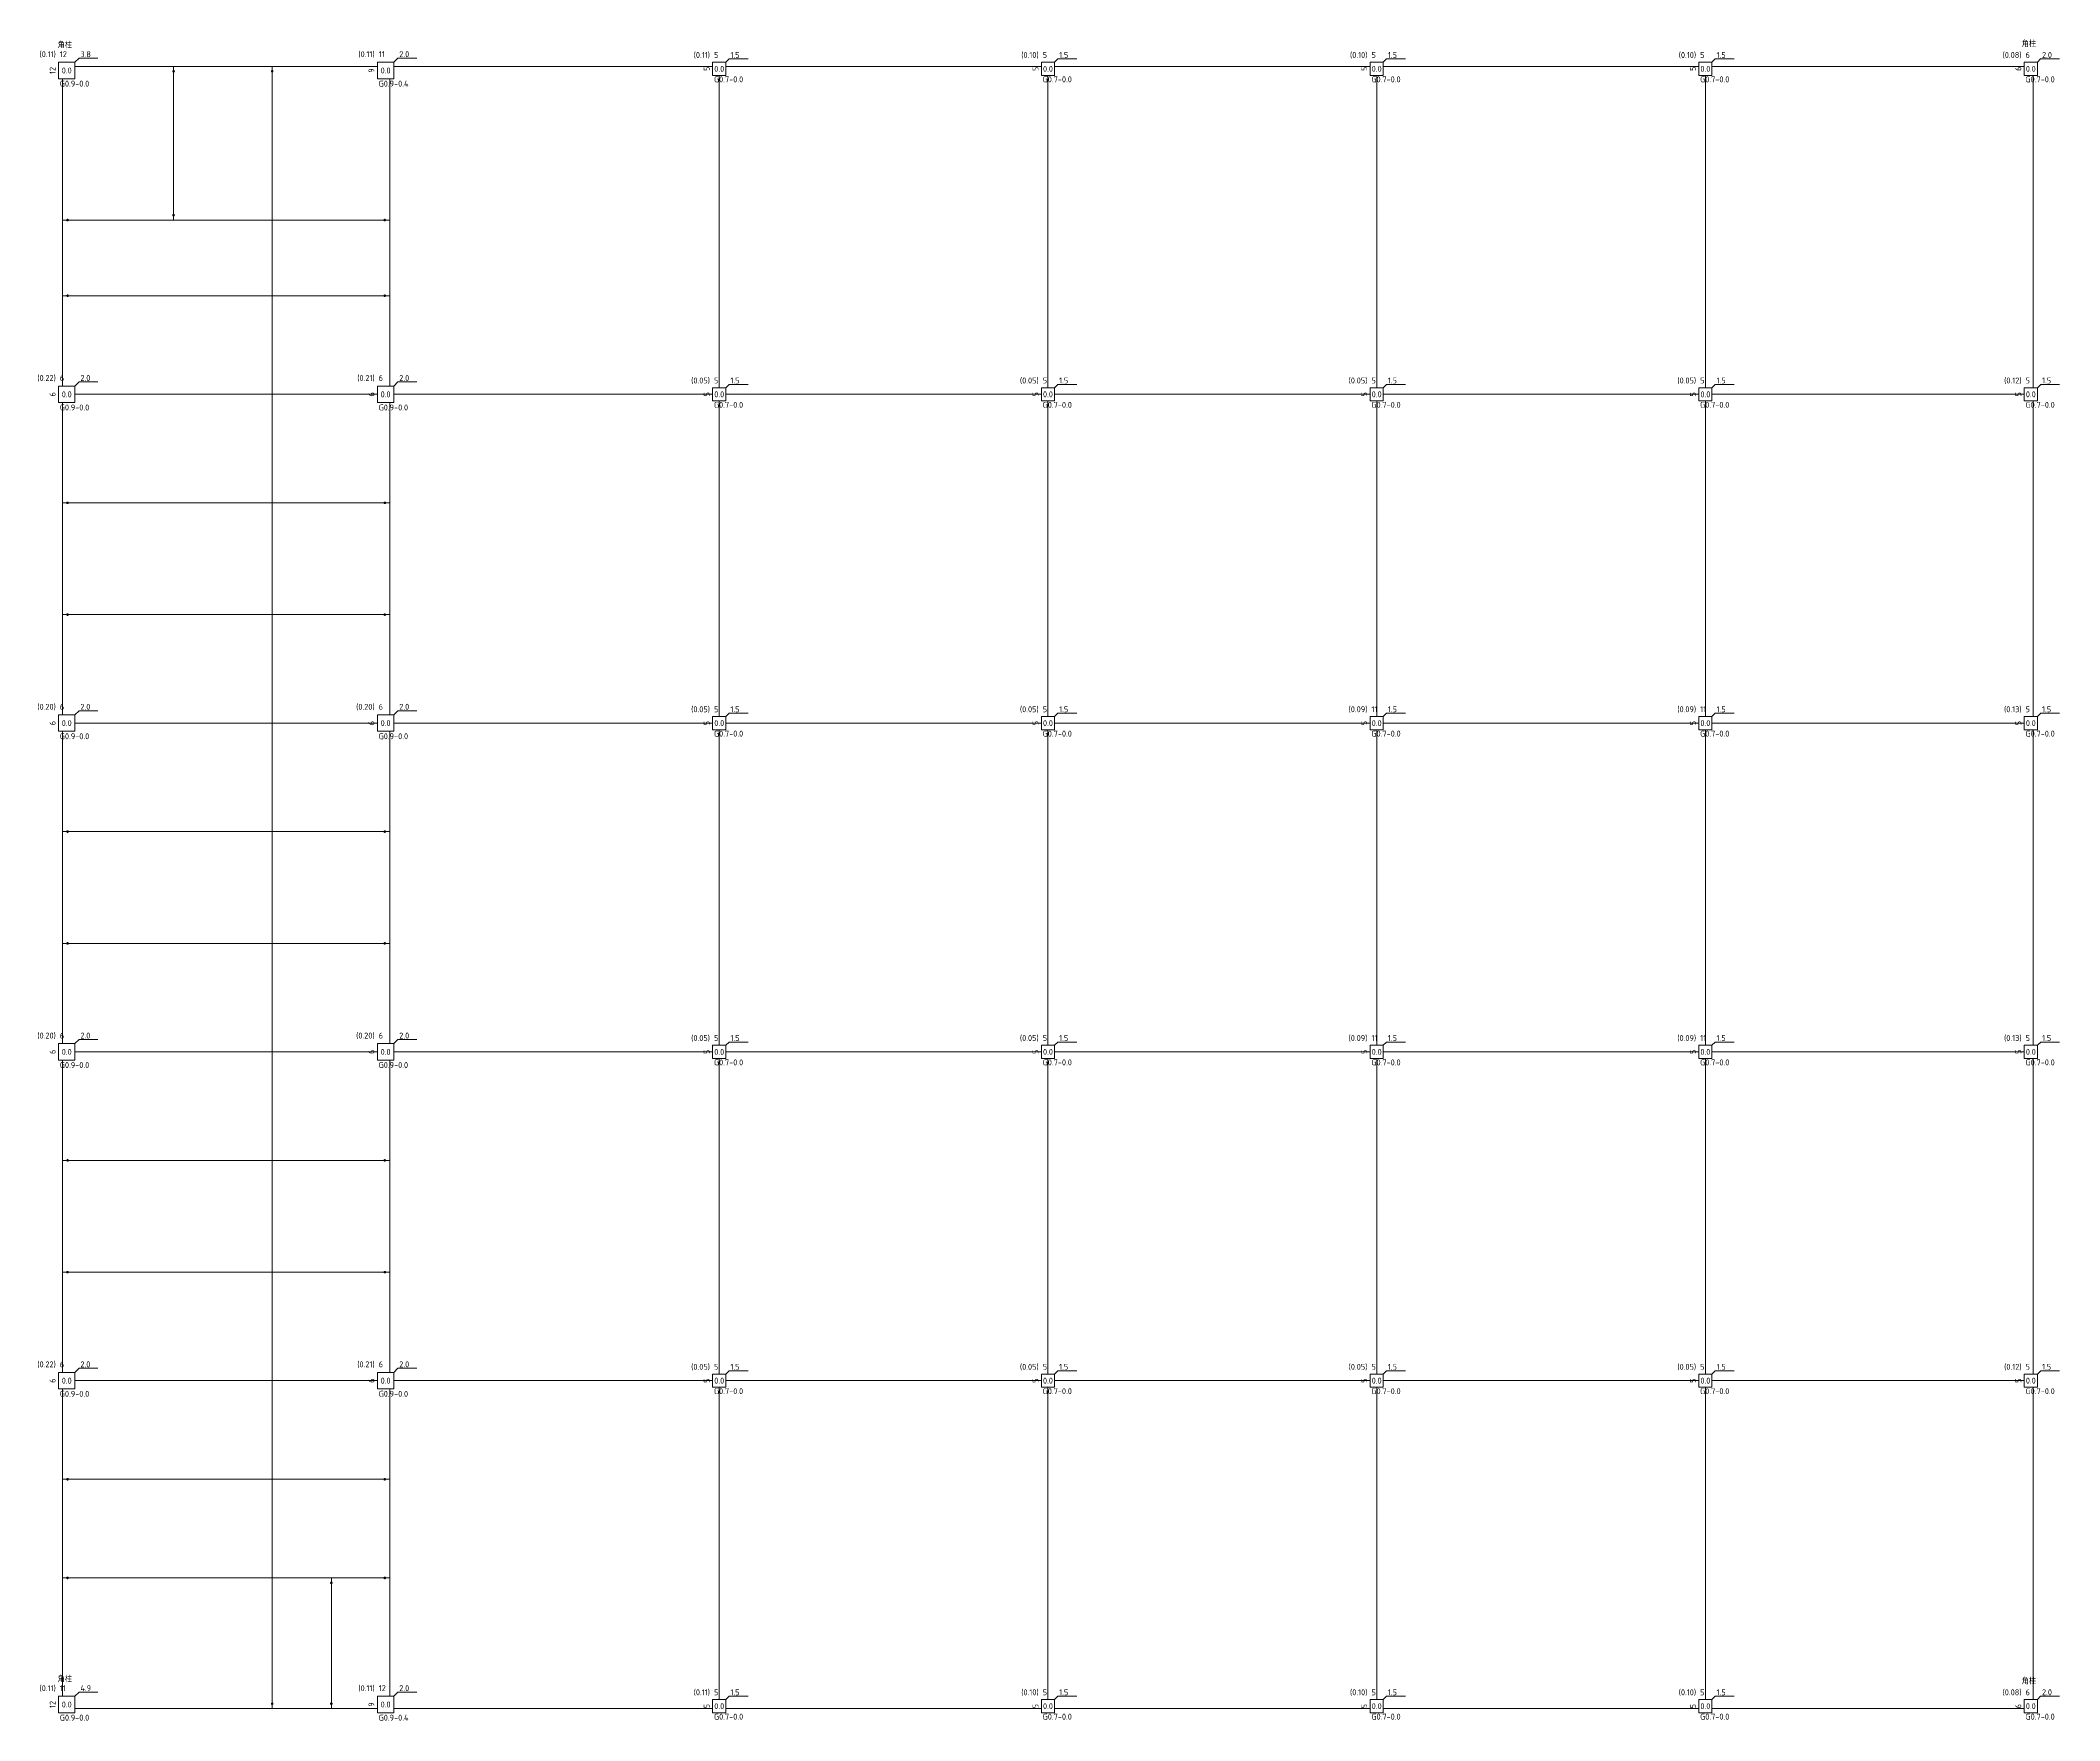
# Model space of a CAD drawing. Extents: x -2331248 to -1198620, y -977263 to -545844.
# Drawn here: x -1569067 to -1507640, y -598123 to -547018 of the extents above; entities that cross this region are included whole.
import ezdxf
from ezdxf.enums import TextEntityAlignment as Align

# ---------------------------------------------------------------- set-up
doc = ezdxf.new("R2010")
doc.units = 0
doc.header["$LTSCALE"] = 1000
doc.header["$MEASUREMENT"] = 0
doc.layers.get('0').update_dxf_attribs({"linetype": 'CONTINUOUS'})
for name, color, linetype, lineweight in [('15100', 4, 'CONTINUOUS', 18), ('15101', 52, 'CONTINUOUS', 18), ('15221', 2, 'CONTINUOUS', 18)]:
    doc.layers.add(name, color=color, linetype=linetype, lineweight=lineweight)
doc.styles.add('PkpmHz', font='Pkpmeng', dxfattribs={"width": 0.7, "bigfont": 'hztxt'})

# ---------------------------------------------------------------- blocks, each defined once
blk = doc.blocks.new('A$C65C0475B')
at = {"layer": '15100', "ltscale": 1000}
for p, q in [((850, 45640), (850, 49940)), ((1225, 50314), (4225, 50315)), ((4225, 50315), (7225, 50315)), ((7225, 50315), (10425, 50314)), ((10800, 45640), (10800, 49940)), ((10800, 45640), (10800, 49940)), ((10925, 50314), (20625, 50314)), ((21025, 50314), (30625, 50314)), ((31025, 50314), (40625, 50314)), ((41025, 50314), (50625, 50314)), ((51025, 50314), (60525, 50314)), ((60799, 40540), (60799, 50040)), ((850, 43340), (850, 45640)), ((10800, 43340), (10800, 45640)), ((10800, 43340), (10800, 45640)), ((850, 40590), (850, 43340)), ((10800, 40590), (10800, 43340)), ((10800, 40590), (10800, 43340)), ((850, 37040), (850, 40090)), ((1225, 40340), (7225, 40340)), ((7225, 40340), (10425, 40340)), ((10800, 37040), (10800, 40090)), ((10800, 37040), (10800, 40090)), ((60799, 30540), (60799, 40140)), ((850, 33640), (850, 37040)), ((10800, 33640), (10800, 37040)), ((10800, 33640), (10800, 37040)), ((850, 30590), (850, 33640)), ((10800, 30590), (10800, 33640)), ((10800, 30590), (10800, 33640)), ((1225, 30340), (7225, 30340)), ((7225, 30340), (10425, 30340)), ((60799, 20540), (60799, 30140)), ((850, 27040), (850, 30090)), ((10800, 27040), (10800, 30090)), ((10800, 27040), (10800, 30090)), ((850, 23640), (850, 27040)), ((10800, 23640), (10800, 27040)), ((10800, 23640), (10800, 27040)), ((850, 20590), (850, 23640)), ((10800, 20590), (10800, 23640)), ((10800, 20590), (10800, 23640)), ((1225, 20340), (7225, 20340)), ((7225, 20340), (10425, 20340)), ((850, 17040), (850, 20090)), ((10800, 17040), (10800, 20090)), ((10800, 17040), (10800, 20090)), ((60799, 10540), (60799, 20140)), ((850, 13640), (850, 17040)), ((10800, 13640), (10800, 17040)), ((10800, 13640), (10800, 17040)), ((850, 10590), (850, 13640)), ((10800, 10590), (10800, 13640)), ((10800, 10590), (10800, 13640)), ((850, 7340), (850, 10090)), ((1225, 10340), (7225, 10340)), ((7225, 10340), (10425, 10340)), ((10800, 7340), (10800, 10090)), ((10800, 7340), (10800, 10090)), ((60799, 640), (60799, 10140)), ((850, 4340), (850, 7340)), ((10800, 4340), (10800, 7340)), ((10800, 4340), (10800, 7340)), ((850, 740), (850, 4340)), ((10800, 740), (10800, 4340)), ((10800, 740), (10800, 4340)), ((1225, 365), (7225, 365)), ((7225, 365), (9025, 365)), ((9025, 365), (10425, 365)), ((10925, 365), (20625, 366)), ((21025, 366), (30625, 366)), ((31025, 366), (40625, 366)), ((41025, 366), (50625, 366)), ((51025, 366), (60525, 366))]:
    blk.add_line(p, q, dxfattribs=at)
at = {"layer": '15100', "color": 4, "ltscale": 1000}
for p, q in [((4225, 45640), (4225, 50315)), ((7225, 45640), (7225, 50315)), ((20825, 40540), (20825, 50040)), ((30825, 40540), (30825, 50040)), ((40825, 40540), (40825, 50040)), ((50825, 40540), (50825, 50040)), ((850, 45640), (4225, 45640)), ((4225, 45640), (7225, 45640)), ((7225, 43340), (7225, 45640)), ((7225, 45640), (10800, 45640)), ((850, 43340), (7225, 43340)), ((7225, 40340), (7225, 43340)), ((7225, 43340), (10800, 43340)), ((7225, 37040), (7225, 40340)), ((10925, 40340), (20625, 40340)), ((20825, 30540), (20825, 40140)), ((21025, 40340), (30625, 40340)), ((30825, 30540), (30825, 40140)), ((31025, 40340), (40625, 40340)), ((40825, 30540), (40825, 40140)), ((41025, 40340), (50625, 40340)), ((50825, 30540), (50825, 40140)), ((51025, 40340), (60525, 40340)), ((850, 37040), (7225, 37040)), ((7225, 33640), (7225, 37040)), ((7225, 37040), (10800, 37040)), ((850, 33640), (7225, 33640)), ((7225, 30340), (7225, 33640)), ((7225, 33640), (10800, 33640)), ((7225, 27040), (7225, 30340)), ((10925, 30340), (20625, 30340)), ((20825, 20540), (20825, 30140)), ((21025, 30340), (30625, 30340)), ((30825, 20540), (30825, 30140)), ((31025, 30340), (40625, 30340)), ((40825, 20540), (40825, 30140)), ((41025, 30340), (50625, 30340)), ((50825, 20540), (50825, 30140)), ((51025, 30340), (60525, 30340)), ((850, 27040), (7225, 27040)), ((7225, 23640), (7225, 27040)), ((7225, 27040), (10800, 27040)), ((850, 23640), (7225, 23640)), ((7225, 20340), (7225, 23640)), ((7225, 23640), (10800, 23640)), ((7225, 17040), (7225, 20340)), ((10925, 20340), (20625, 20340)), ((21025, 20340), (30625, 20340)), ((31025, 20340), (40625, 20340)), ((41025, 20340), (50625, 20340)), ((51025, 20340), (60525, 20340)), ((20825, 10540), (20825, 20140)), ((30825, 10540), (30825, 20140)), ((40825, 10540), (40825, 20140)), ((50825, 10540), (50825, 20140)), ((850, 17040), (7225, 17040)), ((7225, 13640), (7225, 17040)), ((7225, 17040), (10800, 17040)), ((850, 13640), (7225, 13640)), ((7225, 10340), (7225, 13640)), ((7225, 13640), (10800, 13640)), ((7225, 7340), (7225, 10340)), ((10925, 10340), (20625, 10340)), ((20825, 640), (20825, 10140)), ((21025, 10340), (30625, 10340)), ((30825, 640), (30825, 10140)), ((31025, 10340), (40625, 10340)), ((40825, 640), (40825, 10140)), ((41025, 10340), (50625, 10340)), ((50825, 640), (50825, 10140)), ((51025, 10340), (60525, 10340)), ((850, 7340), (7225, 7340)), ((7225, 4340), (7225, 7340)), ((7225, 7340), (10800, 7340)), ((850, 4340), (7225, 4340)), ((7225, 365), (7225, 4340)), ((7225, 4340), (9025, 4340)), ((9025, 365), (9025, 4340)), ((9025, 4340), (10800, 4340))]:
    blk.add_line(p, q, dxfattribs=at)
at = {"layer": '15100', "color": 1, "ltscale": 1000}
for points in [[(4245, 50165, 40, 40, 1), (4205, 50165, 40, 40, 1)], [(7245, 50165, 40, 40, 1), (7205, 50165, 40, 40, 1)], [(1020, 45640, 40, 40, 1), (980, 45640, 40, 40, 1)], [(4245, 45790, 40, 40, 1), (4205, 45790, 40, 40, 1)], [(10670, 45640, 40, 40, 1), (10630, 45640, 40, 40, 1)], [(1020, 43340, 40, 40, 1), (980, 43340, 40, 40, 1)], [(10670, 43340, 40, 40, 1), (10630, 43340, 40, 40, 1)], [(1020, 37040, 40, 40, 1), (980, 37040, 40, 40, 1)], [(10670, 37040, 40, 40, 1), (10630, 37040, 40, 40, 1)], [(1020, 33640, 40, 40, 1), (980, 33640, 40, 40, 1)], [(10670, 33640, 40, 40, 1), (10630, 33640, 40, 40, 1)], [(1020, 27040, 40, 40, 1), (980, 27040, 40, 40, 1)], [(10670, 27040, 40, 40, 1), (10630, 27040, 40, 40, 1)], [(1020, 23640, 40, 40, 1), (980, 23640, 40, 40, 1)], [(10670, 23640, 40, 40, 1), (10630, 23640, 40, 40, 1)], [(1020, 17040, 40, 40, 1), (980, 17040, 40, 40, 1)], [(10670, 17040, 40, 40, 1), (10630, 17040, 40, 40, 1)], [(1020, 13640, 40, 40, 1), (980, 13640, 40, 40, 1)], [(10670, 13640, 40, 40, 1), (10630, 13640, 40, 40, 1)], [(1020, 7340, 40, 40, 1), (980, 7340, 40, 40, 1)], [(10670, 7340, 40, 40, 1), (10630, 7340, 40, 40, 1)], [(1020, 4340, 40, 40, 1), (980, 4340, 40, 40, 1)], [(10670, 4340, 40, 40, 1), (10630, 4340, 40, 40, 1)], [(9045, 4190, 40, 40, 1), (9005, 4190, 40, 40, 1)], [(7245, 515, 40, 40, 1), (7205, 515, 40, 40, 1)], [(9045, 515, 40, 40, 1), (9005, 515, 40, 40, 1)]]:
    blk.add_lwpolyline(points, format="xyseb", close=True, dxfattribs=at)
at = {"layer": '15101', "linetype": 'Continuous'}
for points in [[(725, 49940), (1225, 49940), (1225, 50440), (725, 50440)], [(10425, 49940), (10925, 49940), (10925, 50440), (10425, 50440)], [(10425, 49940), (10925, 49940), (10925, 50440), (10425, 50440)], [(20625, 50040), (21025, 50040), (21025, 50440), (20625, 50440)], [(30625, 50040), (31025, 50040), (31025, 50440), (30625, 50440)], [(40625, 50040), (41025, 50040), (41025, 50440), (40625, 50440)], [(50625, 50040), (51025, 50040), (51025, 50440), (50625, 50440)], [(60524, 50040), (60924, 50040), (60924, 50440), (60524, 50440)], [(725, 40090), (1225, 40090), (1225, 40590), (725, 40590)], [(10425, 40090), (10925, 40090), (10925, 40590), (10425, 40590)], [(10425, 40090), (10925, 40090), (10925, 40590), (10425, 40590)], [(20625, 40140), (21025, 40140), (21025, 40540), (20625, 40540)], [(30625, 40140), (31025, 40140), (31025, 40540), (30625, 40540)], [(40625, 40140), (41025, 40140), (41025, 40540), (40625, 40540)], [(50625, 40140), (51025, 40140), (51025, 40540), (50625, 40540)], [(60525, 40140), (60925, 40140), (60925, 40540), (60525, 40540)], [(725, 30090), (1225, 30090), (1225, 30590), (725, 30590)], [(10425, 30090), (10925, 30090), (10925, 30590), (10425, 30590)], [(10425, 30090), (10925, 30090), (10925, 30590), (10425, 30590)], [(20625, 30140), (21025, 30140), (21025, 30540), (20625, 30540)], [(30625, 30140), (31025, 30140), (31025, 30540), (30625, 30540)], [(40625, 30140), (41025, 30140), (41025, 30540), (40625, 30540)], [(50625, 30140), (51025, 30140), (51025, 30540), (50625, 30540)], [(60525, 30140), (60925, 30140), (60925, 30540), (60525, 30540)], [(725, 20090), (1225, 20090), (1225, 20590), (725, 20590)], [(10425, 20090), (10925, 20090), (10925, 20590), (10425, 20590)], [(10425, 20090), (10925, 20090), (10925, 20590), (10425, 20590)], [(20625, 20140), (21025, 20140), (21025, 20540), (20625, 20540)], [(30625, 20140), (31025, 20140), (31025, 20540), (30625, 20540)], [(40625, 20140), (41025, 20140), (41025, 20540), (40625, 20540)], [(50625, 20140), (51025, 20140), (51025, 20540), (50625, 20540)], [(60525, 20140), (60925, 20140), (60925, 20540), (60525, 20540)], [(725, 10090), (1225, 10090), (1225, 10590), (725, 10590)], [(10425, 10090), (10925, 10090), (10925, 10590), (10425, 10590)], [(10425, 10090), (10925, 10090), (10925, 10590), (10425, 10590)], [(20625, 10140), (21025, 10140), (21025, 10540), (20625, 10540)], [(30625, 10140), (31025, 10140), (31025, 10540), (30625, 10540)], [(40625, 10140), (41025, 10140), (41025, 10540), (40625, 10540)], [(50625, 10140), (51025, 10140), (51025, 10540), (50625, 10540)], [(60525, 10140), (60925, 10140), (60925, 10540), (60525, 10540)], [(725, 240), (1225, 240), (1225, 740), (725, 740)], [(10425, 240), (10925, 240), (10925, 740), (10425, 740)], [(10425, 240), (10925, 240), (10925, 740), (10425, 740)], [(20625, 240), (21025, 240), (21025, 640), (20625, 640)], [(30625, 240), (31025, 240), (31025, 640), (30625, 640)], [(40625, 240), (41025, 240), (41025, 640), (40625, 640)], [(50625, 240), (51025, 240), (51025, 640), (50625, 640)], [(60524, 240), (60924, 240), (60924, 640), (60524, 640)]]:
    blk.add_lwpolyline(points, close=True, dxfattribs=at)
at = {"layer": '15221', "ltscale": 1000}
for p, q in [((1225, 50440), (1350, 50565)), ((1926, 50565), (1350, 50565)), ((10925, 50440), (11050, 50565)), ((11626, 50565), (11050, 50565)), ((21025, 50440), (21125, 50540)), ((21701, 50540), (21125, 50540)), ((31025, 50440), (31125, 50540)), ((31701, 50540), (31125, 50540)), ((41025, 50440), (41125, 50540)), ((41701, 50540), (41125, 50540)), ((51025, 50440), (51125, 50540)), ((51701, 50540), (51125, 50540)), ((60924, 50440), (61024, 50540)), ((61600, 50540), (61024, 50540)), ((1225, 40590), (1350, 40715)), ((1926, 40715), (1350, 40715)), ((10925, 40590), (11050, 40715)), ((11626, 40715), (11050, 40715)), ((21025, 40540), (21125, 40640)), ((21701, 40640), (21125, 40640)), ((31025, 40540), (31125, 40640)), ((31701, 40640), (31125, 40640)), ((41025, 40540), (41125, 40640)), ((41701, 40640), (41125, 40640)), ((51025, 40540), (51125, 40640)), ((51701, 40640), (51125, 40640)), ((60925, 40540), (61025, 40640)), ((61601, 40640), (61025, 40640)), ((1225, 30590), (1350, 30715)), ((1926, 30715), (1350, 30715)), ((10925, 30590), (11050, 30715)), ((11626, 30715), (11050, 30715)), ((21025, 30540), (21125, 30640)), ((21701, 30640), (21125, 30640)), ((31025, 30540), (31125, 30640)), ((31701, 30640), (31125, 30640)), ((41025, 30540), (41125, 30640)), ((41701, 30640), (41125, 30640)), ((51025, 30540), (51125, 30640)), ((51701, 30640), (51125, 30640)), ((60925, 30540), (61025, 30640)), ((61601, 30640), (61025, 30640)), ((1225, 20590), (1350, 20715)), ((1926, 20715), (1350, 20715)), ((10925, 20590), (11050, 20715)), ((11626, 20715), (11050, 20715)), ((21025, 20540), (21125, 20640)), ((21701, 20640), (21125, 20640)), ((31025, 20540), (31125, 20640)), ((31701, 20640), (31125, 20640)), ((41025, 20540), (41125, 20640)), ((41701, 20640), (41125, 20640)), ((51025, 20540), (51125, 20640)), ((51701, 20640), (51125, 20640)), ((60925, 20540), (61025, 20640)), ((61601, 20640), (61025, 20640)), ((1225, 10590), (1350, 10715)), ((1926, 10715), (1350, 10715)), ((10925, 10590), (11050, 10715)), ((11626, 10715), (11050, 10715)), ((21025, 10540), (21125, 10640)), ((21701, 10640), (21125, 10640)), ((31025, 10540), (31125, 10640)), ((31701, 10640), (31125, 10640)), ((41025, 10540), (41125, 10640)), ((41701, 10640), (41125, 10640)), ((51025, 10540), (51125, 10640)), ((51701, 10640), (51125, 10640)), ((60925, 10540), (61025, 10640)), ((61601, 10640), (61025, 10640)), ((1225, 740), (1350, 865)), ((1926, 865), (1350, 865)), ((10925, 740), (11050, 865)), ((11626, 865), (11050, 865)), ((21025, 640), (21125, 740)), ((21701, 740), (21125, 740)), ((31025, 640), (31125, 740)), ((31701, 740), (31125, 740)), ((41025, 640), (41125, 740)), ((41701, 740), (41125, 740)), ((51025, 640), (51125, 740)), ((51701, 740), (51125, 740)), ((60924, 640), (61024, 740)), ((61600, 740), (61024, 740))]:
    blk.add_line(p, q, dxfattribs=at)
at = {"layer": '15221', "style": 'PkpmHz', "width": 0.91}
for s, p in [('角柱 ', (975, 50961)), ('角柱 ', (60724, 50996)), ('0.0', (975, 50190)), ('0.0', (10675, 50190)), ('0.0', (20825, 50240)), ('0.0', (30825, 50240)), ('0.0', (40825, 50240)), ('0.0', (50825, 50240)), ('0.0', (60724, 50240)), ('0.0', (975, 40340)), ('0.0', (10675, 40340)), ('0.0', (20825, 40340)), ('0.0', (30825, 40340)), ('0.0', (40825, 40340)), ('0.0', (50825, 40340)), ('0.0', (60725, 40340)), ('0.0', (975, 30340)), ('0.0', (10675, 30340)), ('0.0', (20825, 30340)), ('0.0', (30825, 30340)), ('0.0', (40825, 30340)), ('0.0', (50825, 30340)), ('0.0', (60725, 30340)), ('0.0', (975, 20340)), ('0.0', (10675, 20340)), ('0.0', (20825, 20340)), ('0.0', (30825, 20340)), ('0.0', (40825, 20340)), ('0.0', (50825, 20340)), ('0.0', (60725, 20340)), ('0.0', (975, 10340)), ('0.0', (10675, 10340)), ('0.0', (20825, 10340)), ('0.0', (30825, 10340)), ('0.0', (40825, 10340)), ('0.0', (50825, 10340)), ('0.0', (60725, 10340)), ('角柱 ', (975, 1261)), ('角柱 ', (60724, 1196)), ('0.0', (975, 490)), ('0.0', (10675, 490)), ('0.0', (20825, 440)), ('0.0', (30825, 440)), ('0.0', (40825, 440)), ('0.0', (50825, 440)), ('0.0', (60724, 440))]:
    blk.add_text(s, height=180, dxfattribs=at).set_placement(p, align=Align.MIDDLE_CENTER)
for s, p in [('(0.11)', (643, 50596)), ('(0.11)', (10343, 50596)), ('(0.11)', (20543, 50571)), ('(0.10)', (30543, 50571)), ('(0.10)', (40543, 50571)), ('(0.10)', (50543, 50571)), ('(0.08)', (60442, 50571)), ('(0.22)', (643, 40746)), ('(0.21)', (10343, 40746)), ('(0.05)', (20543, 40671)), ('(0.05)', (30543, 40671)), ('(0.05)', (40543, 40671)), ('(0.05)', (50543, 40671)), ('(0.12)', (60443, 40671)), ('(0.20)', (643, 30746)), ('(0.20)', (10343, 30746)), ('(0.05)', (20543, 30671)), ('(0.05)', (30543, 30671)), ('(0.09)', (40543, 30671)), ('(0.09)', (50543, 30671)), ('(0.13)', (60443, 30671)), ('(0.20)', (643, 20746)), ('(0.20)', (10343, 20746)), ('(0.05)', (20543, 20671)), ('(0.05)', (30543, 20671)), ('(0.09)', (40543, 20671)), ('(0.09)', (50543, 20671)), ('(0.13)', (60443, 20671)), ('(0.22)', (643, 10746)), ('(0.21)', (10343, 10746)), ('(0.05)', (20543, 10671)), ('(0.05)', (30543, 10671)), ('(0.05)', (40543, 10671)), ('(0.05)', (50543, 10671)), ('(0.12)', (60443, 10671)), ('(0.11)', (643, 896)), ('(0.11)', (10343, 896)), ('(0.11)', (20543, 771)), ('(0.10)', (30543, 771)), ('(0.10)', (40543, 771)), ('(0.10)', (50543, 771)), ('(0.08)', (60442, 771))]:
    blk.add_text(s, height=180, dxfattribs=at).set_placement(p, align=Align.RIGHT)
for s, p in [('12', (766, 50596)), ('3.8', (1391, 50596)), ('11', (10466, 50596)), ('2.0', (11091, 50596)), ('5', (20666, 50571)), ('1.5', (21166, 50571)), ('5', (30666, 50571)), ('1.5', (31166, 50571)), ('5', (40666, 50571)), ('1.5', (41166, 50571)), ('5', (50666, 50571)), ('1.5', (51166, 50571)), ('6', (60565, 50571)), ('2.0', (61065, 50571)), ('6', (766, 40746)), ('2.0', (1391, 40746)), ('6', (10466, 40746)), ('2.0', (11091, 40746)), ('5', (20666, 40671)), ('1.5', (21166, 40671)), ('5', (30666, 40671)), ('1.5', (31166, 40671)), ('5', (40666, 40671)), ('1.5', (41166, 40671)), ('5', (50666, 40671)), ('1.5', (51166, 40671)), ('5', (60566, 40671)), ('1.5', (61066, 40671)), ('6', (766, 30746)), ('2.0', (1391, 30746)), ('6', (10466, 30746)), ('2.0', (11091, 30746)), ('5', (20666, 30671)), ('1.5', (21166, 30671)), ('5', (30666, 30671)), ('1.5', (31166, 30671)), ('11', (40666, 30671)), ('1.5', (41166, 30671)), ('11', (50666, 30671)), ('1.5', (51166, 30671)), ('5', (60566, 30671)), ('1.5', (61066, 30671)), ('6', (766, 20746)), ('2.0', (1391, 20746)), ('6', (10466, 20746)), ('2.0', (11091, 20746)), ('5', (20666, 20671)), ('1.5', (21166, 20671)), ('5', (30666, 20671)), ('1.5', (31166, 20671)), ('11', (40666, 20671)), ('1.5', (41166, 20671)), ('11', (50666, 20671)), ('1.5', (51166, 20671)), ('5', (60566, 20671)), ('1.5', (61066, 20671)), ('6', (766, 10746)), ('2.0', (1391, 10746)), ('6', (10466, 10746)), ('2.0', (11091, 10746)), ('5', (20666, 10671)), ('1.5', (21166, 10671)), ('5', (30666, 10671)), ('1.5', (31166, 10671)), ('5', (40666, 10671)), ('1.5', (41166, 10671)), ('5', (50666, 10671)), ('1.5', (51166, 10671)), ('5', (60566, 10671)), ('1.5', (61066, 10671)), ('11', (766, 896)), ('4.9', (1391, 896)), ('12', (10466, 896)), ('2.0', (11091, 896)), ('5', (20666, 771)), ('1.5', (21166, 771)), ('5', (30666, 771)), ('1.5', (31166, 771)), ('5', (40666, 771)), ('1.5', (41166, 771)), ('5', (50666, 771)), ('1.5', (51166, 771)), ('6', (60565, 771)), ('2.0', (61065, 771))]:
    blk.add_text(s, height=180, dxfattribs=at).set_placement(p)
for s, p in [('12', (545, 50190)), ('9', (10245, 50190)), ('5', (20445, 50240)), ('5', (30445, 50240)), ('5', (40445, 50240)), ('5', (50445, 50240)), ('6', (60344, 50240)), ('6', (545, 40340)), ('6', (10245, 40340)), ('5', (20445, 40340)), ('5', (30445, 40340)), ('5', (40445, 40340)), ('5', (50445, 40340)), ('5', (60345, 40340)), ('6', (545, 30340)), ('6', (10245, 30340)), ('5', (20445, 30340)), ('5', (30445, 30340)), ('5', (40445, 30340)), ('5', (50445, 30340)), ('5', (60345, 30340)), ('6', (545, 20340)), ('6', (10245, 20340)), ('5', (20445, 20340)), ('5', (30445, 20340)), ('5', (40445, 20340)), ('5', (50445, 20340)), ('5', (60345, 20340)), ('6', (545, 10340)), ('6', (10245, 10340)), ('5', (20445, 10340)), ('5', (30445, 10340)), ('5', (40445, 10340)), ('5', (50445, 10340)), ('5', (60345, 10340)), ('12', (545, 490)), ('9', (10245, 490)), ('5', (20445, 440)), ('5', (30445, 440)), ('5', (40445, 440)), ('5', (50445, 440)), ('6', (60344, 440))]:
    blk.add_text(s, height=180, rotation=90, dxfattribs=at).set_placement(p, align=Align.MIDDLE_CENTER)
for s, p in [('G0.9-0.0', (766, 49790)), ('G0.9-0.4', (10466, 49790)), ('G0.7-0.0', (20666, 49920)), ('G0.7-0.0', (30666, 49920)), ('G0.7-0.0', (40666, 49920)), ('G0.7-0.0', (50666, 49920)), ('G0.7-0.0', (60565, 49920)), ('G0.9-0.0', (766, 39940)), ('G0.9-0.0', (10466, 39940)), ('G0.7-0.0', (20666, 40020)), ('G0.7-0.0', (30666, 40020)), ('G0.7-0.0', (40666, 40020)), ('G0.7-0.0', (50666, 40020)), ('G0.7-0.0', (60566, 40020)), ('G0.7-0.0', (20666, 30020)), ('G0.7-0.0', (30666, 30020)), ('G0.7-0.0', (40666, 30020)), ('G0.7-0.0', (50666, 30020)), ('G0.7-0.0', (60566, 30020)), ('G0.9-0.0', (766, 29940)), ('G0.9-0.0', (10466, 29940)), ('G0.9-0.0', (766, 19940)), ('G0.9-0.0', (10466, 19940)), ('G0.7-0.0', (20666, 20020)), ('G0.7-0.0', (30666, 20020)), ('G0.7-0.0', (40666, 20020)), ('G0.7-0.0', (50666, 20020)), ('G0.7-0.0', (60566, 20020)), ('G0.9-0.0', (766, 9940)), ('G0.9-0.0', (10466, 9940)), ('G0.7-0.0', (20666, 10020)), ('G0.7-0.0', (30666, 10020)), ('G0.7-0.0', (40666, 10020)), ('G0.7-0.0', (50666, 10020)), ('G0.7-0.0', (60566, 10020)), ('G0.9-0.0', (766, 90)), ('G0.9-0.4', (10466, 90)), ('G0.7-0.0', (20666, 120)), ('G0.7-0.0', (30666, 120)), ('G0.7-0.0', (40666, 120)), ('G0.7-0.0', (50666, 120)), ('G0.7-0.0', (60565, 120))]:
    blk.add_text(s, height=180, dxfattribs=at).set_placement(p, align=Align.MIDDLE_LEFT)

msp = doc.modelspace()

# ---------------------------------------------------------------- block references
msp.add_blockref('A$C65C0475B', (-1569241, -598123))

doc.saveas('drawing.dxf')
